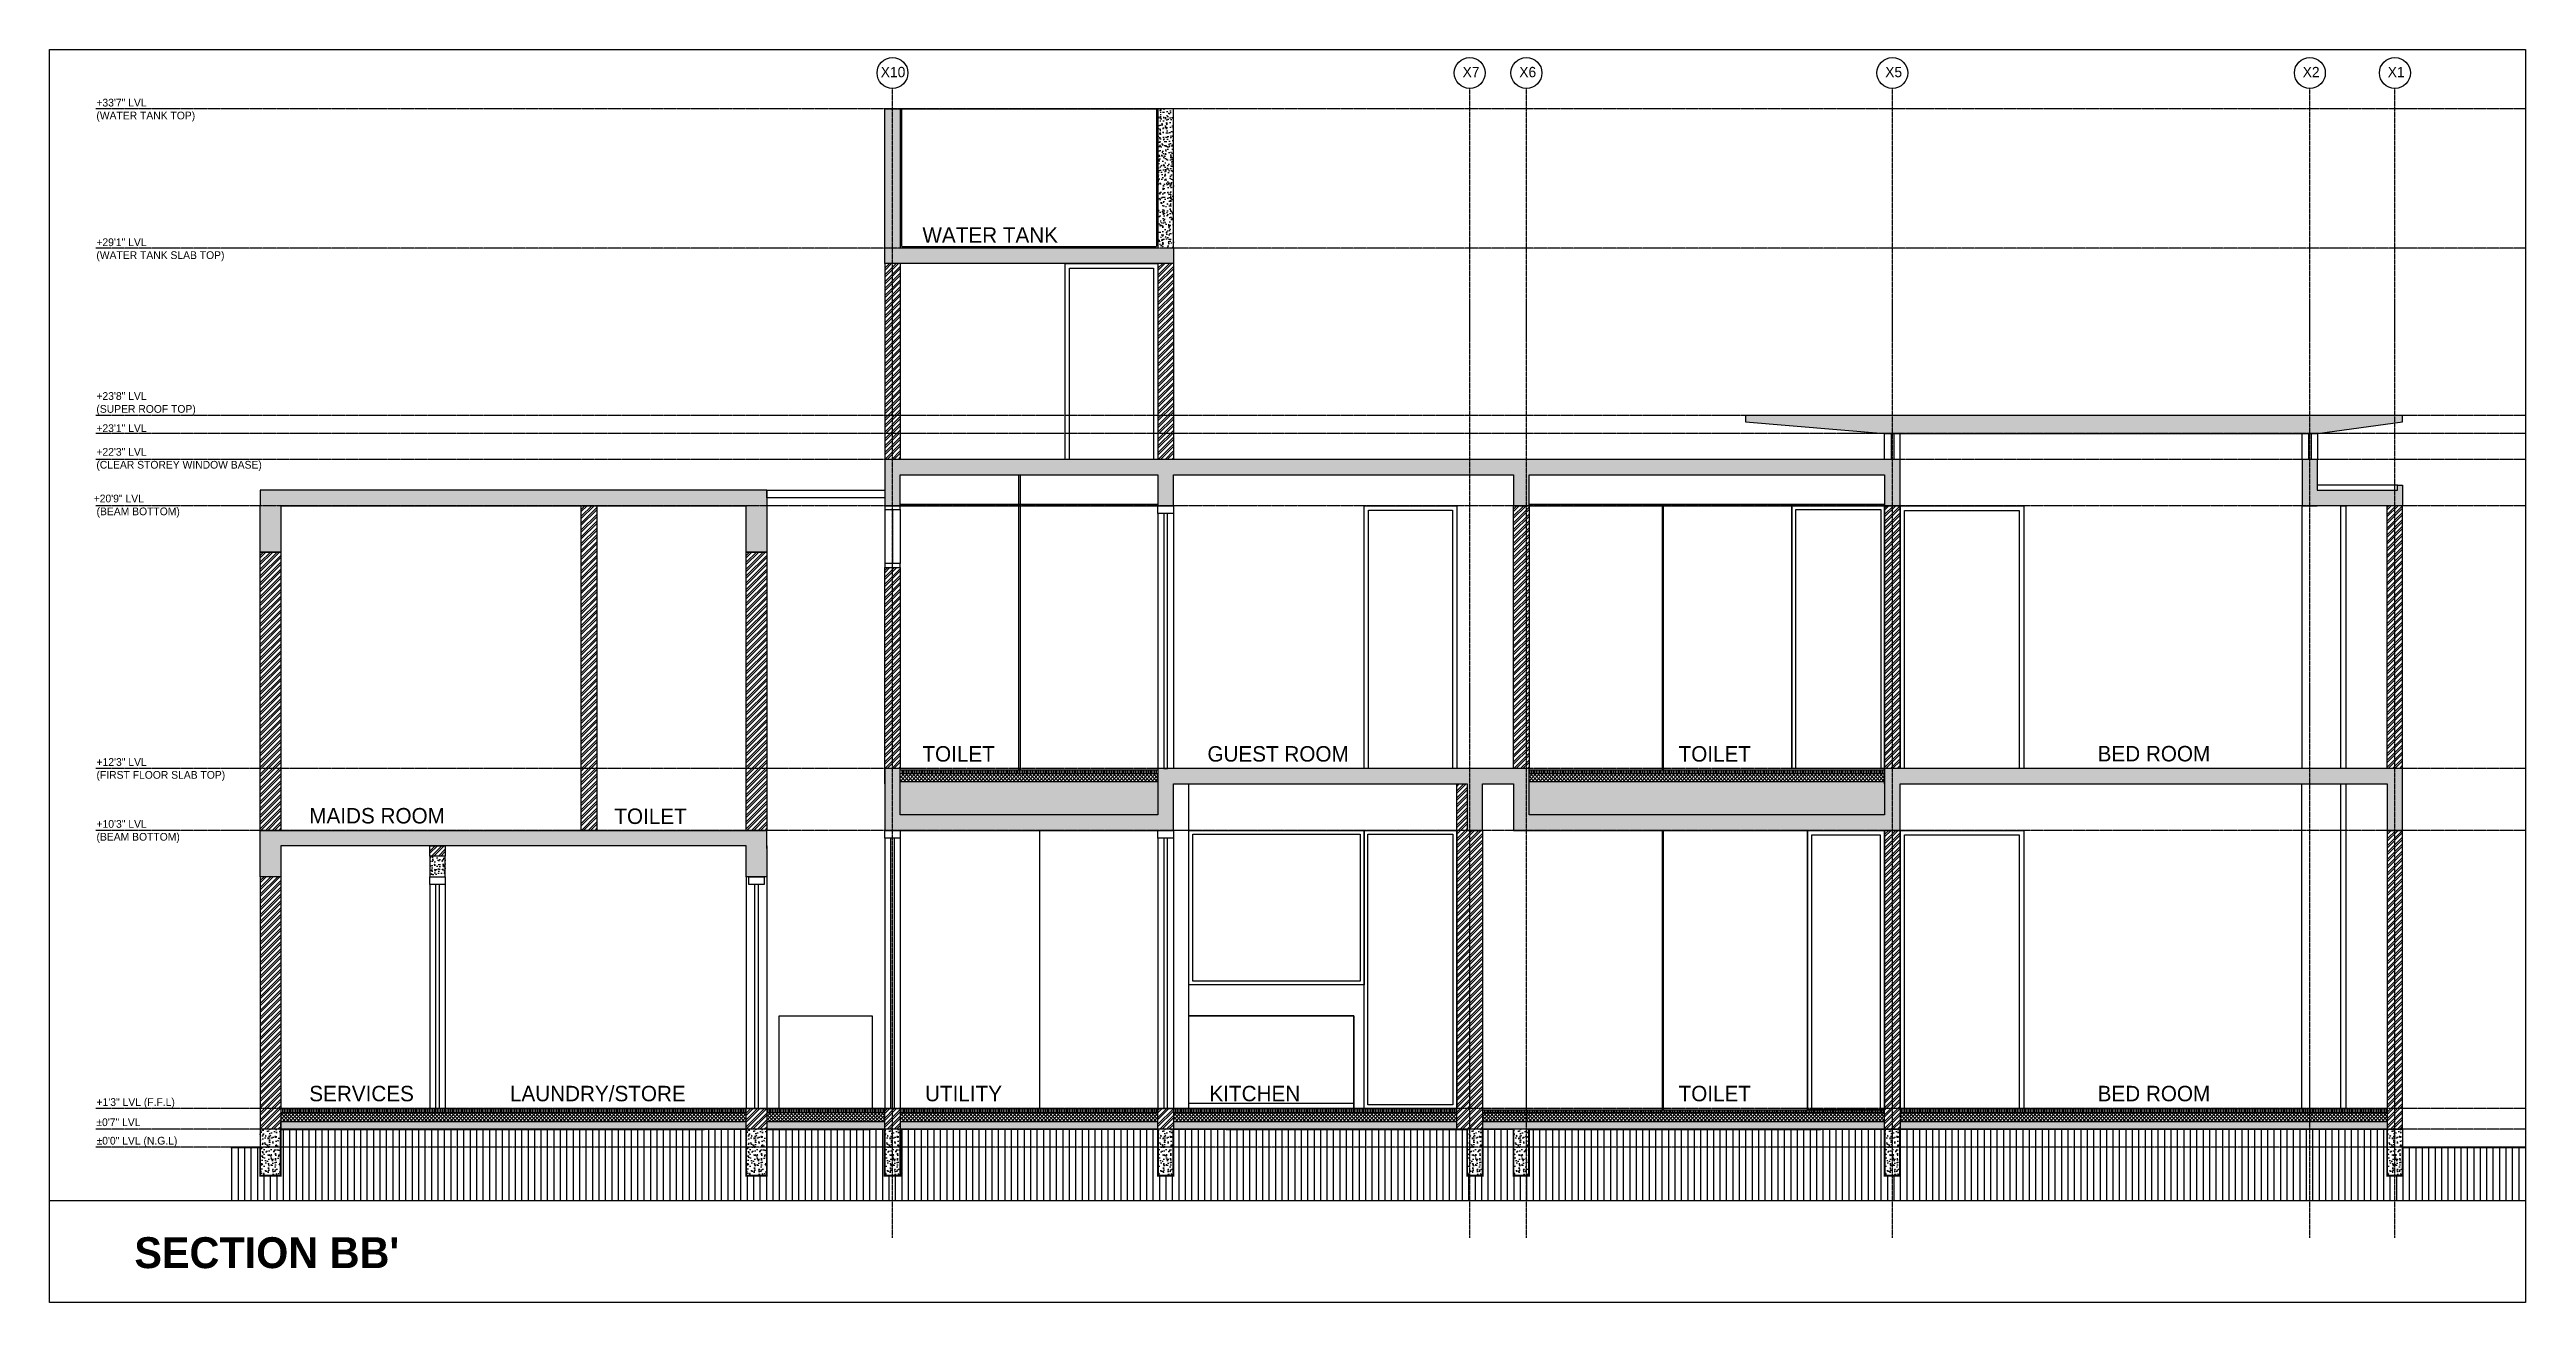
# Model space of a CAD drawing. Header units: inches. Extents: x -8790 to -5834, y -1746 to 1584.
# Drawn here: x -8790 to -7829, y -856 to -369 of the extents above; entities that cross this region are included whole.
import ezdxf

# ---------------------------------------------------------------- set-up
doc = ezdxf.new("R2010")
doc.units = ezdxf.units.IN
doc.header["$MEASUREMENT"] = 0
doc.linetypes.add('CENTERX2', pattern=[4, 2.5, -0.5, 0.5, -0.5])
doc.linetypes.add('HIDDEN2', pattern=[0.1875, 0.125, -0.0625])
for name, color, linetype in [('A-TXT-MISC', 11, 'Continuous'), ('B-MISC', 9, 'Continuous'), ('B-RCC4-FILL', 251, 'Continuous'), ('P-CLINE', 34, 'CENTERX2'), ('P-CLINE-TXT', 3, 'Continuous'), ('P-DIM-EL-SEC', 35, 'Continuous'), ('P-DOORWIN', 5, 'Continuous'), ('P-HATCH', 251, 'Continuous'), ('P-MISC', 252, 'Continuous'), ('P-RCC5-SLAB', 12, 'Continuous'), ('P-SYM-FURN', 33, 'Continuous'), ('P-WALLE-EL2', 3, 'Continuous'), ('P-WALLP-EL1', 142, 'Continuous')]:
    doc.layers.add(name, color=color, linetype=linetype)
doc.layers.add('P-WALLO-EL3', color=7, linetype='Continuous', true_color=0x858585)
doc.styles.get("Standard").update_dxf_attribs({"font": 'GOTHIC.TTF'})
pattern_1 = [(230, (-7131.3966, -173.5566), (-3.586301, 0.3137607), [0.375, -4.125]), (175, (-7131.3966, -173.5566), (0.693757, -3.760961), [0.3, -3.3]), (280.45144, (-7131.6954, -173.5304), (-2.892544, -3.4472), [0.318701, -3.505711]), (226.1842, (-7131.3966, -174.5566), (-5.336207, 0.827596), [0.5625, -6.1875]), (276.63564, (-7131.841, -174.4876), (-4.67331, -4.870593), [0.478052, -5.258569]), (171.18416, (-7131.3966, -174.5566), (-4.67331, -4.870593), [0.45, -4.95]), (201, (-7131.8966, -174.3066), (-2.984535, 2.0130945), [0.375, -4.125]), (146, (-7131.8966, -174.3066), (-1.216577, -3.62575), [0.3, -3.3]), (251.45144, (-7132.1453, -174.1388), (-4.201112, -1.612656), [0.318701, -3.505711]), (217.5, (-7131.3966, -173.5566), (-0.0607993, -1.6644693), [0, -3.26, 0, -3.35, 0, -3.3125]), (187.5, (-7131.3966, -173.5566), (-1.3153477, -1.9720586), [0, -1.91, 0, -3.185, 0, -1.2625]), (147.5, (-7130.2816, -173.5566), (-2.6691122, 0.1127744), [0, -1.25, 0, -3.9, 0, -5.175]), (137.5, (-7129.7816, -173.5566), (-2.915931, -0.500525), [0, -1.625, 0, -2.59, 0, -3.675])]
pattern_2 = [(37.5, (-57.5553, 18.2146), (-0.06299336, 1.92682377), [0, -1.52, 0, -1.7, 0, -1.625]), (7.5, (-57.5553, 18.2146), (1.7697767, 2.8221461), [0, -0.82, 0, -1.37, 0, -0.525]), (327.5, (-58.7853, 18.2146), (3.11414186, 0.00565905), [0, -0.5, 0, -1.8, 0, -2.35]), (317.5, (-58.7853, 18.2146), (3.0061266, 0.8776756), [0, -0.25, 0, -1.18, 0, -1.35])]
pattern_3 = [(270, (-10682.8716, -999.78095), (0.625, -8e-17), [])]
pattern_4 = [(225, (-7131.3966, -392.075), (1.3258252, -1.3258252), []), (225, (-7132.2804, -392.075), (1.3258252, -1.3258252), [])]
pattern_5 = [(225, (-10682.8716, -999.781), (1.3258252, -1.3258252), []), (225, (-10683.7555, -999.781), (1.3258252, -1.3258252), [])]
pattern_6 = [(90, (-7131.3966, -392.075), (-2.5, 0), [])]
pattern_7 = [(230, (-7131.3966, -392.075), (-3.586301, 0.3137607), [0.375, -4.125]), (175, (-7131.3966, -392.075), (0.693757, -3.760961), [0.3, -3.3]), (280.45144, (-7131.6954, -392.0488), (-2.892544, -3.4472), [0.318701, -3.5057106]), (226.1842, (-7131.3966, -393.075), (-5.336207, 0.827596), [0.5625, -6.1875]), (276.63564, (-7131.841, -393.006), (-4.67331, -4.870593), [0.478052, -5.258569]), (171.18416, (-7131.3966, -393.075), (-4.67331, -4.870593), [0.45, -4.95]), (201, (-7131.8966, -392.825), (-2.984535, 2.0130945), [0.375, -4.125]), (146, (-7131.8966, -392.825), (-1.216577, -3.62575), [0.3, -3.3]), (251.45144, (-7132.1453, -392.6572), (-4.201112, -1.612656), [0.318701, -3.5057106]), (217.5, (-7131.3966, -392.0749), (-0.0607993, -1.6644693), [0, -3.26, 0, -3.35, 0, -3.3125]), (187.5, (-7131.3966, -392.075), (-1.3153477, -1.9720586), [0, -1.91, 0, -3.185, 0, -1.2625]), (147.5, (-7130.2816, -392.075), (-2.6691122, 0.1127744), [0, -1.25, 0, -3.9, 0, -5.175]), (137.5, (-7129.7816, -392.075), (-2.915931, -0.500525), [0, -1.625, 0, -2.59, 0, -3.675])]
pattern_8 = [(225, (-7131.3966, -392.0749), (0.7071068, -0.7071068), []), (315, (-7131.3966, -392.0749), (0.7071068, 0.7071068), [])]

msp = doc.modelspace()

# ---------------------------------------------------------------- texts
at = {"layer": 'A-TXT-MISC', "color": 2}
msp.add_text('  ±0\'7" LVL ', height=3, rotation=360, dxfattribs=at).set_placement((-8773.74, -787.17))
at = {"layer": 'A-TXT-MISC', "color": 2, "attachment_point": 1}
for s, width, heights, insert, char_height in [('+33\'7" LVL^J(WATER TANK TOP)', 236.9039, [0], (-8771.51, -388.41), 3), ('WATER TANK', 236.9039, [0], (-8450.97, -438.28), 6), ('+29\'1" LVL^J(WATER TANK SLAB TOP)', 236.9039, [0], (-8771.51, -442.6), 3), ('+23\'8" LVL^J(SUPER ROOF TOP)', 236.9039, [0], (-8771.51, -502.29), 3), ('+23\'1" LVL', 236.9039, [0], (-8771.51, -514.76), 3), ('+22\'3" LVL^J(CLEAR STOREY WINDOW BASE)', 236.9039, [0], (-8771.51, -523.97), 3), ('+20\'9" LVL^J (BEAM BOTTOM)', 37.6289, [0], (-8772.56, -542.07), 3), ('TOILET', 236.9039, [0], (-8450.97, -639.69), 6), ('GUEST ROOM', 236.9039, [0], (-8340.38, -639.69), 6), ('TOILET', 236.9039, [0], (-8157.55, -639.69), 6), ('BED ROOM', 236.9039, [0], (-7994.94, -639.61), 6), ('+12\'3" LVL ^J(FIRST FLOOR SLAB TOP)', 60.0612, [0], (-8771.46, -644.34), 3), ('+10\'3" LVL\\P(BEAM BOTTOM)', 236.9039, [0], (-8771.46, -668.38), 3), ('MAIDS ROOM', 236.9039, [0], (-8688.89, -663.7), 6), ('+1\'3" LVL (F.F.L)', 236.9039, [0], (-8771.46, -776.34), 3), ('SERVICES', 236.9039, [0], (-8688.89, -771.54), 6), ('LAUNDRY/STORE', 236.9039, [0], (-8611.04, -771.54), 6), ('UTILITY', 236.9039, [0], (-8449.96, -771.54), 6), ('KITCHEN', 236.9039, [0], (-8339.59, -771.54), 6), ('TOILET', 236.9039, [0], (-8157.55, -771.54), 6), ('BED ROOM', 236.9039, [0], (-7994.94, -771.54), 6), ('%%P0\'0" LVL (N.G.L)', 236.9039, [0], (-8771.46, -791.34), 3), ("{\\fCentury Gothic|b1|i0|c0|p34;SECTION BB'}", 236.9039, [35.93], (-8756.77, -830.3), 12)]:
    msp.add_mtext_dynamic_manual_height_columns(s, width=width, gutter_width=1, heights=heights, dxfattribs=dict(at, insert=insert, char_height=char_height))
at = {"layer": 'P-CLINE-TXT', "char_height": 4, "attachment_point": 1}
for s, insert in [('X10', (-8467.13, -376.04)), ('X7', (-8241.36, -376.04)), ('X6', (-8219.36, -376.04)), ('X5', (-8077.36, -376.04)), ('X2', (-7915.36, -376.04)), ('X1', (-7882.36, -376.04))]:
    msp.add_mtext_dynamic_manual_height_columns(s, width=16.4867, gutter_width=1, heights=[0], dxfattribs=dict(at, insert=insert))

# ---------------------------------------------------------------- blocks, each defined once
blk = doc.blocks.new('A$C51393633')
at = {"layer": 'A-TXT-MISC', "color": 2, "insert": (0, 0), "char_height": 6, "attachment_point": 1}
blk.add_mtext_dynamic_manual_height_columns('TOILET', width=236.9039, gutter_width=1, heights=[0], dxfattribs=at)

# ---------------------------------------------------------------- hatches: boundary and pattern name
at = {"layer": 'B-MISC'}
h = msp.add_hatch(dxfattribs=at)
h.set_pattern_fill('ANSI37', color=256, scale=8, angle=180)
h.set_pattern_definition([(225, (-7413.3966, -392.0749), (0.7071068, -0.7071068), []), (315, (-7413.3966, -392.0749), (0.7071068, 0.7071068), [])])
h.paths.add_polyline_path([(-8359.59, -650.37), (-8459.59, -650.37), (-8459.59, -653.37), (-8459.59, -653.37), (-8359.59, -653.37), (-8359.59, -654.37)])
h = msp.add_hatch(dxfattribs=at)
h.set_pattern_fill('ANSI37', color=256, scale=8, angle=180)
h.set_pattern_definition(pattern_8)
h.paths.add_polyline_path([(-8077.59, -650.37), (-8215.59, -650.37), (-8215.59, -653.37), (-8077.59, -653.37), (-8077.59, -654.37)])
h = msp.add_hatch(dxfattribs=at)
h.set_pattern_fill('ANSI37', color=256, scale=8, angle=180)
h.set_pattern_definition([(225, (-10682.8716, -999.781), (0.70710678, -0.70710678), []), (315, (-10682.8716, -999.781), (0.70710678, 0.70710678), [])])
h.paths.add_polyline_path([(-8071.59, -785.37), (-7882.59, -785.37), (-7882.59, -781.87), (-8071.59, -781.87)])
h.paths.add_polyline_path([(-8233.59, -785.37), (-8077.59, -785.37), (-8077.59, -781.87), (-8233.59, -781.87)])
h.paths.add_polyline_path([(-8699.96, -785.37), (-8635.36, -785.37), (-8635.36, -781.87), (-8699.96, -781.87)])
h.paths.add_polyline_path([(-8459.59, -781.87), (-8459.59, -785.37), (-8459.59, -785.37), (-8459.59, -781.87)])
h.paths.add_polyline_path([(-8519.36, -785.37), (-8519.36, -781.87), (-8635.36, -781.87), (-8635.36, -785.37)])
h.paths.add_polyline_path([(-8359.59, -785.37), (-8359.59, -781.87), (-8459.59, -781.87), (-8459.59, -785.37)])
h.paths.add_polyline_path([(-8353.59, -781.87), (-8353.59, -785.37), (-8243.59, -785.37), (-8243.59, -781.87)])
h = msp.add_hatch(dxfattribs=at)
h.set_pattern_fill('ANSI37', color=256, scale=8, angle=180)
h.set_pattern_definition(pattern_8)
h.paths.add_polyline_path([(-8511.36, -781.87), (-8511.36, -785.37), (-8465.59, -785.37), (-8465.59, -781.87)])
at = {"layer": 'B-RCC4-FILL'}
h = msp.add_hatch(dxfattribs=at)
h.set_pattern_fill('AR-CONC', color=256, scale=0.5, angle=180)
h.set_pattern_definition(pattern_1)
h.paths.add_polyline_path([(-8353.59, -446.37), (-8459.59, -446.37), (-8459.59, -392.37), (-8465.59, -392.37), (-8465.59, -452.37), (-8353.59, -452.37)])
h = msp.add_hatch(dxfattribs=at)
h.set_pattern_fill('AR-CONC', color=256, scale=0.5, angle=180)
h.set_pattern_definition(pattern_1)
h.paths.add_polyline_path([(-8353.59, -392.37), (-8359.59, -392.37), (-8359.59, -446.37), (-8353.59, -446.37)])
h = msp.add_hatch(dxfattribs=at)
h.set_pattern_fill('AR-CONC', color=256, scale=0.5, angle=180)
h.set_pattern_definition([(230, (-7131.447, -387.075), (-3.586301, 0.313761), [0.375, -4.125]), (175, (-7131.447, -387.075), (0.693757, -3.76096), [0.3, -3.3]), (280.45144, (-7131.746, -387.0488), (-2.892544, -3.4472), [0.318701, -3.50571]), (226.1842, (-7131.447, -388.075), (-5.336207, 0.827596), [0.5625, -6.1875]), (276.63564, (-7131.8917, -388.006), (-4.67331, -4.870593), [0.478052, -5.25857]), (171.18416, (-7131.447, -388.075), (-4.67331, -4.870593), [0.45, -4.95]), (201, (-7131.947, -387.825), (-2.984535, 2.0130945), [0.375, -4.125]), (146, (-7131.947, -387.825), (-1.216577, -3.62575), [0.3, -3.3]), (251.45144, (-7132.1957, -387.6572), (-4.201112, -1.612656), [0.318701, -3.50571]), (217.5, (-7131.447, -387.0749), (-0.0607993, -1.6644693), [0, -3.26, 0, -3.35, 0, -3.3125]), (187.5, (-7131.447, -387.075), (-1.3153477, -1.9720586), [0, -1.91, 0, -3.185, 0, -1.2625]), (147.5, (-7130.332, -387.075), (-2.6691122, 0.1127744), [0, -1.25, 0, -3.9, 0, -5.175]), (137.5, (-7129.832, -387.075), (-2.915931, -0.500525), [0, -1.625, 0, -2.59, 0, -3.675])])
h.paths.add_polyline_path([(-7876.59, -538.37), (-7878.59, -538.37), (-7878.59, -540.37), (-7909.59, -540.37), (-7909.59, -546.37), (-7876.59, -546.37)])
h.paths.add_polyline_path([(-7909.59, -528.37), (-7915.59, -528.37), (-7915.59, -546.37), (-7909.59, -546.37)])
h.paths.add_polyline_path([(-7876.59, -513.87), (-7876.59, -511.37), (-7882.64, -511.37), (-8131.59, -511.37), (-8131.59, -513.87), (-8077.59, -518.37), (-7909.59, -518.37)])
h = msp.add_hatch(dxfattribs=at)
h.set_pattern_fill('AR-CONC', color=256, scale=0.5, angle=180)
h.set_pattern_definition(pattern_7)
h.paths.add_polyline_path([(-8459.59, -534.37), (-8359.59, -534.37), (-8359.59, -546.37), (-8353.59, -546.37), (-8353.59, -534.37), (-8221.59, -534.37), (-8221.59, -546.37), (-8215.59, -546.37), (-8215.59, -534.37), (-8077.64, -534.37), (-8077.64, -546.37), (-8071.64, -546.37), (-8071.64, -528.37), (-8465.59, -528.37), (-8465.59, -546.37), (-8459.59, -546.37)])
h = msp.add_hatch(dxfattribs=at)
h.set_pattern_fill('AR-CONC', color=256, scale=0.5, angle=180)
h.set_pattern_definition(pattern_7)
h.paths.add_polyline_path([(-8699.96, -546.37), (-8708.01, -546.37), (-8708.01, -564.37), (-8699.96, -564.37)])
h.paths.add_polyline_path([(-8511.36, -540.37), (-8708.01, -540.37), (-8708.01, -546.37), (-8699.96, -546.37), (-8519.36, -546.37), (-8511.36, -546.37)])
h.paths.add_polyline_path([(-8511.36, -546.37), (-8519.36, -546.37), (-8519.36, -564.37), (-8511.36, -564.37)])
h = msp.add_hatch(dxfattribs=at)
h.set_pattern_fill('AR-CONC', color=256, scale=0.5, angle=180)
h.set_pattern_definition(pattern_7)
h.paths.add_polyline_path([(-8353.59, -654.37), (-8239.59, -654.37), (-8239.59, -672.37), (-8233.59, -672.37), (-8233.59, -654.37), (-8221.59, -654.37), (-8221.59, -672.37), (-8071.59, -672.37), (-8071.59, -654.37), (-7882.59, -654.37), (-7882.59, -672.37), (-7876.59, -672.37), (-7876.59, -648.37), (-8077.59, -648.37), (-8077.59, -666.37), (-8215.59, -666.37), (-8215.59, -648.37), (-8359.59, -648.37), (-8359.59, -666.37), (-8459.59, -666.37), (-8459.59, -648.37), (-8465.59, -648.37), (-8465.59, -672.37), (-8353.59, -672.37)])
h = msp.add_hatch(dxfattribs=at)
h.set_pattern_fill('AR-CONC', color=256, scale=0.5, angle=180)
h.set_pattern_definition(pattern_7)
edge = h.paths.add_edge_path()
edge.add_line((-8511.36, -678.37), (-8511.36, -690.37))
edge.add_line((-8511.36, -690.37), (-8519.36, -690.37))
edge.add_line((-8519.36, -690.37), (-8519.36, -678.37))
edge.add_line((-8519.36, -678.37), (-8699.96, -678.37))
edge.add_line((-8699.96, -678.37), (-8699.96, -690.37))
edge.add_line((-8699.96, -690.37), (-8707.96, -690.37))
edge.add_line((-8707.96, -690.37), (-8707.96, -678.37))
edge.add_line((-8707.96, -678.37), (-8707.96, -672.37))
edge.add_line((-8707.96, -672.37), (-8511.36, -672.37))
h = msp.add_hatch(dxfattribs=at)
h.set_pattern_fill('AR-CONC', color=256, scale=0.5, angle=180)
h.set_pattern_definition([(230, (-7891.9127, -420.075), (-3.586301, 0.313761), [0.375, -4.125]), (175, (-7891.9127, -420.075), (0.693757, -3.76096), [0.3, -3.3]), (280.45144, (-7892.2116, -420.0488), (-2.892544, -3.4472), [0.318701, -3.50571]), (226.1842, (-7891.9127, -421.075), (-5.336207, 0.827596), [0.5625, -6.1875]), (276.6356, (-7892.3574, -421.006), (-4.67331, -4.870593), [0.47805, -5.25857]), (171.1842, (-7891.9127, -421.075), (-4.67331, -4.870593), [0.45, -4.95]), (201, (-7892.4127, -420.825), (-2.984535, 2.013094), [0.375, -4.125]), (146, (-7892.4127, -420.825), (-1.216577, -3.62575), [0.3, -3.3]), (251.45144, (-7892.6614, -420.6572), (-4.201112, -1.612656), [0.318701, -3.50571]), (217.5, (-7891.9127, -420.0749), (-0.0607993, -1.6644693), [0, -3.26, 0, -3.35, 0, -3.3125]), (187.5, (-7891.9127, -420.075), (-1.3153477, -1.9720586), [0, -1.91, 0, -3.185, 0, -1.2625]), (147.5, (-7890.7977, -420.075), (-2.6691122, 0.1127744), [0, -1.25, 0, -3.9, 0, -5.175]), (137.5, (-7890.2977, -420.075), (-2.915931, -0.500525), [0, -1.625, 0, -2.59, 0, -3.675])])
h.paths.add_polyline_path([(-8642.11, -690.37), (-8636.11, -690.37), (-8636.11, -682.37), (-8642.11, -682.37)])
h = msp.add_hatch(dxfattribs=at)
h.set_pattern_fill('AR-CONC', color=256, scale=0.5, angle=180)
h.set_pattern_definition(pattern_7)
h.paths.add_polyline_path([(-8519.36, -788.37), (-8519.36, -785.37), (-8699.96, -785.37), (-8699.96, -788.37)])
h.paths.add_polyline_path([(-8465.59, -788.37), (-8465.59, -785.37), (-8511.36, -785.37), (-8511.36, -788.37)])
h.paths.add_polyline_path([(-8359.59, -788.37), (-8359.59, -785.37), (-8459.59, -785.37), (-8459.59, -788.37)])
h.paths.add_polyline_path([(-8243.59, -788.37), (-8243.59, -785.37), (-8353.59, -785.37), (-8353.59, -788.37)])
h.paths.add_polyline_path([(-8077.59, -788.37), (-8077.59, -785.37), (-8233.59, -785.37), (-8233.59, -788.37)])
h.paths.add_polyline_path([(-8071.59, -785.37), (-8071.59, -788.37), (-7882.59, -788.37), (-7882.59, -785.37)])
h = msp.add_hatch(dxfattribs=at)
h.set_pattern_fill('AR-CONC', color=256, scale=0.5, angle=180)
h.set_pattern_definition(pattern_7)
h.paths.add_polyline_path([(-8707.96, -806.37), (-8699.96, -806.37), (-8699.96, -788.37), (-8707.96, -788.37)])
h = msp.add_hatch(dxfattribs=at)
h.set_pattern_fill('AR-CONC', color=256, scale=0.5, angle=180)
h.set_pattern_definition([(230, (-6942.8002, -392.075), (-3.586301, 0.3137607), [0.375, -4.125]), (175, (-6942.8002, -392.075), (0.693757, -3.760961), [0.3, -3.3]), (280.45144, (-6943.099, -392.0488), (-2.892544, -3.4472), [0.318701, -3.5057106]), (226.1842, (-6942.8002, -393.075), (-5.336207, 0.827596), [0.5625, -6.1875]), (276.63564, (-6943.245, -393.006), (-4.67331, -4.870593), [0.478052, -5.258569]), (171.18416, (-6942.8, -393.075), (-4.67331, -4.870593), [0.45, -4.95]), (201, (-6943.3002, -392.825), (-2.984535, 2.0130945), [0.375, -4.125]), (146, (-6943.3002, -392.825), (-1.216577, -3.62575), [0.3, -3.3]), (251.45144, (-6943.549, -392.6572), (-4.201112, -1.612656), [0.318701, -3.5057106]), (217.5, (-6942.8002, -392.0749), (-0.0607993, -1.6644693), [0, -3.26, 0, -3.35, 0, -3.3125]), (187.5, (-6942.8002, -392.075), (-1.3153477, -1.9720586), [0, -1.91, 0, -3.185, 0, -1.2625]), (147.5, (-6941.6852, -392.075), (-2.6691122, 0.1127744), [0, -1.25, 0, -3.9, 0, -5.175]), (137.5, (-6941.1852, -392.075), (-2.915931, -0.500525), [0, -1.625, 0, -2.59, 0, -3.675])])
h.paths.add_polyline_path([(-8519.36, -806.37), (-8511.36, -806.37), (-8511.36, -788.37), (-8519.36, -788.37)])
h = msp.add_hatch(dxfattribs=at)
h.set_pattern_fill('AR-CONC', color=256, scale=0.5, angle=180)
h.set_pattern_definition([(230, (-6890.034, -392.075), (-3.586301, 0.3137607), [0.375, -4.125]), (175, (-6890.034, -392.075), (0.693757, -3.760961), [0.3, -3.3]), (280.45144, (-6890.333, -392.0488), (-2.892544, -3.4472), [0.318701, -3.5057106]), (226.1842, (-6890.034, -393.075), (-5.336207, 0.827596), [0.5625, -6.1875]), (276.63564, (-6890.479, -393.006), (-4.67331, -4.870593), [0.478052, -5.258569]), (171.18416, (-6890.034, -393.075), (-4.67331, -4.870593), [0.45, -4.95]), (201, (-6890.534, -392.825), (-2.984535, 2.0130945), [0.375, -4.125]), (146, (-6890.534, -392.825), (-1.216577, -3.62575), [0.3, -3.3]), (251.45144, (-6890.7828, -392.6572), (-4.201112, -1.612656), [0.318701, -3.5057106]), (217.5, (-6890.0341, -392.0749), (-0.0607993, -1.6644693), [0, -3.26, 0, -3.35, 0, -3.3125]), (187.5, (-6890.034, -392.075), (-1.3153477, -1.9720586), [0, -1.91, 0, -3.185, 0, -1.2625]), (147.5, (-6888.919, -392.075), (-2.6691122, 0.1127744), [0, -1.25, 0, -3.9, 0, -5.175]), (137.5, (-6888.419, -392.075), (-2.915931, -0.500525), [0, -1.625, 0, -2.59, 0, -3.675])])
h.paths.add_polyline_path([(-8459.59, -806.37), (-8459.59, -788.37), (-8465.59, -788.37), (-8465.59, -806.37)])
h = msp.add_hatch(dxfattribs=at)
h.set_pattern_fill('AR-CONC', color=256, scale=0.5, angle=180)
h.set_pattern_definition([(230, (-6784.034, -392.075), (-3.586301, 0.3137607), [0.375, -4.125]), (175, (-6784.034, -392.075), (0.693757, -3.760961), [0.3, -3.3]), (280.45144, (-6784.333, -392.0488), (-2.892544, -3.4472), [0.318701, -3.5057106]), (226.1842, (-6784.034, -393.075), (-5.336207, 0.827596), [0.5625, -6.1875]), (276.63564, (-6784.479, -393.006), (-4.67331, -4.870593), [0.478052, -5.258569]), (171.18416, (-6784.034, -393.075), (-4.67331, -4.870593), [0.45, -4.95]), (201, (-6784.534, -392.825), (-2.984535, 2.0130945), [0.375, -4.125]), (146, (-6784.534, -392.825), (-1.216577, -3.62575), [0.3, -3.3]), (251.45144, (-6784.7828, -392.6572), (-4.201112, -1.612656), [0.318701, -3.5057106]), (217.5, (-6784.0341, -392.0749), (-0.0607993, -1.6644693), [0, -3.26, 0, -3.35, 0, -3.3125]), (187.5, (-6784.034, -392.075), (-1.3153477, -1.9720586), [0, -1.91, 0, -3.185, 0, -1.2625]), (147.5, (-6782.919, -392.075), (-2.6691122, 0.1127744), [0, -1.25, 0, -3.9, 0, -5.175]), (137.5, (-6782.419, -392.075), (-2.915931, -0.500525), [0, -1.625, 0, -2.59, 0, -3.675])])
h.paths.add_polyline_path([(-8353.59, -806.37), (-8353.59, -788.37), (-8359.59, -788.37), (-8359.59, -806.37)])
h = msp.add_hatch(dxfattribs=at)
h.set_pattern_fill('AR-CONC', color=256, scale=0.5, angle=180)
h.set_pattern_definition([(230, (-6664.0337, -392.075), (-3.586301, 0.3137607), [0.375, -4.125]), (175, (-6664.0337, -392.075), (0.693757, -3.760961), [0.3, -3.3]), (280.45144, (-6664.3326, -392.0488), (-2.892544, -3.4472), [0.318701, -3.5057106]), (226.1842, (-6664.0337, -393.075), (-5.336207, 0.827596), [0.5625, -6.1875]), (276.63564, (-6664.4784, -393.006), (-4.67331, -4.870593), [0.478052, -5.258569]), (171.18416, (-6664.034, -393.075), (-4.67331, -4.870593), [0.45, -4.95]), (201, (-6664.5337, -392.825), (-2.984535, 2.0130945), [0.375, -4.125]), (146, (-6664.5337, -392.825), (-1.216577, -3.62575), [0.3, -3.3]), (251.45144, (-6664.7825, -392.6572), (-4.201112, -1.612656), [0.318701, -3.5057106]), (217.5, (-6664.0337, -392.0749), (-0.0607993, -1.6644693), [0, -3.26, 0, -3.35, 0, -3.3125]), (187.5, (-6664.0337, -392.075), (-1.3153477, -1.9720586), [0, -1.91, 0, -3.185, 0, -1.2625]), (147.5, (-6662.9187, -392.075), (-2.6691122, 0.1127744), [0, -1.25, 0, -3.9, 0, -5.175]), (137.5, (-6662.4187, -392.075), (-2.915931, -0.500525), [0, -1.625, 0, -2.59, 0, -3.675])])
h.paths.add_polyline_path([(-8233.59, -806.37), (-8233.59, -788.37), (-8239.59, -788.37), (-8239.59, -806.37)])
h = msp.add_hatch(dxfattribs=at)
h.set_pattern_fill('AR-CONC', color=256, scale=0.5, angle=180)
h.set_pattern_definition([(230, (-6646.0475, -392.075), (-3.586301, 0.3137607), [0.375, -4.125]), (175, (-6646.0475, -392.075), (0.693757, -3.760961), [0.3, -3.3]), (280.45144, (-6646.3464, -392.0488), (-2.892544, -3.4472), [0.318701, -3.5057106]), (226.1842, (-6646.0475, -393.075), (-5.336207, 0.827596), [0.5625, -6.1875]), (276.63564, (-6646.492, -393.006), (-4.67331, -4.870593), [0.478052, -5.258569]), (171.18416, (-6646.0475, -393.075), (-4.67331, -4.870593), [0.45, -4.95]), (201, (-6646.5475, -392.825), (-2.984535, 2.0130945), [0.375, -4.125]), (146, (-6646.5475, -392.825), (-1.216577, -3.62575), [0.3, -3.3]), (251.45144, (-6646.7962, -392.6572), (-4.201112, -1.612656), [0.318701, -3.5057106]), (217.5, (-6646.0475, -392.0749), (-0.0607993, -1.6644693), [0, -3.26, 0, -3.35, 0, -3.3125]), (187.5, (-6646.0475, -392.075), (-1.3153477, -1.9720586), [0, -1.91, 0, -3.185, 0, -1.2625]), (147.5, (-6644.9325, -392.075), (-2.6691122, 0.1127744), [0, -1.25, 0, -3.9, 0, -5.175]), (137.5, (-6644.4325, -392.075), (-2.915931, -0.500525), [0, -1.625, 0, -2.59, 0, -3.675])])
h.paths.add_polyline_path([(-8215.61, -806.37), (-8215.61, -788.37), (-8221.61, -788.37), (-8221.61, -806.37)])
h = msp.add_hatch(dxfattribs=at)
h.set_pattern_fill('AR-CONC', color=256, scale=0.5, angle=180)
h.set_pattern_definition([(230, (-6502.0337, -392.075), (-3.586301, 0.3137607), [0.375, -4.125]), (175, (-6502.0337, -392.075), (0.693757, -3.760961), [0.3, -3.3]), (280.45144, (-6502.3326, -392.0488), (-2.892544, -3.4472), [0.318701, -3.5057106]), (226.1842, (-6502.0337, -393.075), (-5.336207, 0.827596), [0.5625, -6.1875]), (276.63564, (-6502.4784, -393.006), (-4.67331, -4.870593), [0.478052, -5.258569]), (171.18416, (-6502.034, -393.075), (-4.67331, -4.870593), [0.45, -4.95]), (201, (-6502.5337, -392.825), (-2.984535, 2.0130945), [0.375, -4.125]), (146, (-6502.5337, -392.825), (-1.216577, -3.62575), [0.3, -3.3]), (251.45144, (-6502.7825, -392.6572), (-4.201112, -1.612656), [0.318701, -3.5057106]), (217.5, (-6502.0337, -392.0749), (-0.0607993, -1.6644693), [0, -3.26, 0, -3.35, 0, -3.3125]), (187.5, (-6502.0337, -392.075), (-1.3153477, -1.9720586), [0, -1.91, 0, -3.185, 0, -1.2625]), (147.5, (-6500.9187, -392.075), (-2.6691122, 0.1127744), [0, -1.25, 0, -3.9, 0, -5.175]), (137.5, (-6500.4187, -392.075), (-2.915931, -0.500525), [0, -1.625, 0, -2.59, 0, -3.675])])
h.paths.add_polyline_path([(-8071.59, -806.37), (-8071.59, -788.37), (-8077.59, -788.37), (-8077.59, -806.37)])
h = msp.add_hatch(dxfattribs=at)
h.set_pattern_fill('AR-CONC', color=256, scale=0.5, angle=180)
h.set_pattern_definition([(230, (-6307.0337, -392.075), (-3.586301, 0.3137607), [0.375, -4.125]), (175, (-6307.0337, -392.075), (0.693757, -3.760961), [0.3, -3.3]), (280.45144, (-6307.3326, -392.0488), (-2.892544, -3.4472), [0.318701, -3.5057106]), (226.1842, (-6307.0337, -393.075), (-5.336207, 0.827596), [0.5625, -6.1875]), (276.63564, (-6307.4784, -393.006), (-4.67331, -4.870593), [0.478052, -5.258569]), (171.18416, (-6307.034, -393.075), (-4.67331, -4.870593), [0.45, -4.95]), (201, (-6307.5337, -392.825), (-2.984535, 2.0130945), [0.375, -4.125]), (146, (-6307.5337, -392.825), (-1.216577, -3.62575), [0.3, -3.3]), (251.45144, (-6307.7825, -392.6572), (-4.201112, -1.612656), [0.318701, -3.5057106]), (217.5, (-6307.0337, -392.0749), (-0.0607993, -1.6644693), [0, -3.26, 0, -3.35, 0, -3.3125]), (187.5, (-6307.0337, -392.075), (-1.3153477, -1.9720586), [0, -1.91, 0, -3.185, 0, -1.2625]), (147.5, (-6305.9187, -392.075), (-2.6691122, 0.1127744), [0, -1.25, 0, -3.9, 0, -5.175]), (137.5, (-6305.4187, -392.075), (-2.915931, -0.500525), [0, -1.625, 0, -2.59, 0, -3.675])])
h.paths.add_polyline_path([(-7876.59, -806.37), (-7876.59, -788.37), (-7882.59, -788.37), (-7882.59, -806.37)])
at = {"layer": 'P-HATCH'}
h = msp.add_hatch(dxfattribs=at)
h.set_pattern_fill('ANSI32', color=256, scale=5, angle=180)
h.set_pattern_definition([(225, (-7131.3966, -173.5566), (1.3258252, -1.3258252), []), (225, (-7132.2804, -173.5566), (1.3258252, -1.3258252), [])])
h.paths.add_polyline_path([(-8459.59, -452.37), (-8465.59, -452.37), (-8465.59, -512.37), (-8459.59, -512.37)])
h.paths.add_polyline_path([(-8459.59, -520.37), (-8465.59, -520.37), (-8465.59, -528.37), (-8459.59, -528.37)])
h.paths.add_polyline_path([(-8459.59, -512.37), (-8465.59, -512.37), (-8465.59, -520.37), (-8459.59, -520.37)])
h.paths.add_polyline_path([(-8353.59, -520.37), (-8359.59, -520.37), (-8359.59, -528.37), (-8353.59, -528.37)])
h.paths.add_polyline_path([(-8353.59, -512.37), (-8359.59, -512.37), (-8359.59, -520.37), (-8353.59, -520.37)])
h.paths.add_polyline_path([(-8353.59, -452.37), (-8359.59, -452.37), (-8359.59, -512.37), (-8353.59, -512.37)])
h = msp.add_hatch(dxfattribs=at)
h.set_pattern_fill('ANSI32', color=256, scale=5, angle=180)
h.set_pattern_definition([(225, (-11188.6377, -886.781), (1.3258252, -1.3258252), []), (225, (-11189.5216, -886.781), (1.3258252, -1.3258252), [])])
h.paths.add_polyline_path([(-8583.36, -672.37), (-8577.36, -672.37), (-8577.36, -546.37), (-8583.36, -546.37)])
h = msp.add_hatch(dxfattribs=at)
h.set_pattern_fill('ANSI32', color=256, scale=5, angle=180)
h.set_pattern_definition([(225, (-10826.8374, -862.781), (1.3258252, -1.3258252), []), (225, (-10827.7213, -862.781), (1.3258252, -1.3258252), [])])
h.paths.add_polyline_path([(-8221.59, -648.37), (-8215.59, -648.37), (-8215.59, -546.37), (-8221.59, -546.37)])
h = msp.add_hatch(dxfattribs=at)
h.set_pattern_fill('ANSI32', color=256, scale=5, angle=180)
h.set_pattern_definition([(225, (-20200.7807, 2114.3598), (1.32582521, -1.32582521), []), (225, (-20201.6646, 2114.3598), (1.32582521, -1.32582521), [])])
h.paths.add_polyline_path([(-8077.59, -546.37), (-8071.59, -546.37), (-8071.59, -648.37), (-8077.59, -648.37)])
h = msp.add_hatch(dxfattribs=at)
h.set_pattern_fill('ANSI32', color=256, scale=5, angle=180)
h.set_pattern_definition([(225, (-20005.7807, 2114.4562), (1.32582521, -1.32582521), []), (225, (-20006.6646, 2114.4562), (1.32582521, -1.32582521), [])])
h.paths.add_polyline_path([(-7882.59, -546.37), (-7876.59, -546.37), (-7876.59, -648.37), (-7882.59, -648.37)])
h = msp.add_hatch(dxfattribs=at)
h.set_pattern_fill('ANSI32', color=256, scale=5, angle=180)
h.set_pattern_definition([(225, (-11311.239, -886.781), (1.3258252, -1.3258252), []), (225, (-11312.123, -886.781), (1.3258252, -1.3258252), [])])
h.paths.add_polyline_path([(-8707.96, -672.37), (-8699.96, -672.37), (-8699.96, -564.37), (-8707.96, -564.37)])
h = msp.add_hatch(dxfattribs=at)
h.set_pattern_fill('ANSI32', color=256, scale=5, angle=180)
h.set_pattern_definition([(225, (-11122.6377, -886.781), (1.3258252, -1.3258252), []), (225, (-11123.5216, -886.781), (1.3258252, -1.3258252), [])])
h.paths.add_polyline_path([(-8519.36, -672.37), (-8511.36, -672.37), (-8511.36, -564.37), (-8519.36, -564.37)])
h = msp.add_hatch(dxfattribs=at)
h.set_pattern_fill('ANSI32', color=256, scale=5, angle=180)
h.set_pattern_definition([(225, (-11070.8716, -862.781), (1.3258252, -1.3258252), []), (225, (-11071.7554, -862.781), (1.3258252, -1.3258252), [])])
h.paths.add_polyline_path([(-8465.59, -648.37), (-8459.59, -648.37), (-8459.59, -570.37), (-8465.59, -570.37)])
h = msp.add_hatch(dxfattribs=at)
h.set_pattern_fill('AR-SAND', color=256)
h.set_pattern_definition(pattern_2)
h.paths.add_polyline_path([(-8459.59, -653.37), (-8459.59, -666.37), (-8359.59, -666.37), (-8359.59, -653.37)])
at = {"layer": 'P-HATCH', "true_color": 0xb3b3b3}
h = msp.add_hatch(dxfattribs=at)
h.set_pattern_fill('ANSI31', color=253, scale=5, angle=225)
h.set_pattern_definition([(270, (-7131.39655, -392.07493), (0.625, -6e-17), [])])
h.paths.add_polyline_path([(-8077.59, -648.87), (-8215.61, -648.87), (-8215.61, -650.37), (-8077.59, -650.37)])
at = {"layer": 'P-HATCH'}
h = msp.add_hatch(dxfattribs=at)
h.set_pattern_fill('AR-SAND', color=256)
h.set_pattern_definition(pattern_2)
h.paths.add_polyline_path([(-8077.59, -666.37), (-8077.59, -653.37), (-8215.59, -653.37), (-8215.59, -666.37)])
h = msp.add_hatch(dxfattribs=at)
h.set_pattern_fill('ANSI32', color=256, scale=5, angle=180)
h.set_pattern_definition(pattern_5)
h.paths.add_polyline_path([(-8233.59, -788.37), (-8243.59, -788.37), (-8243.59, -654.37), (-8239.59, -654.37), (-8239.59, -672.37), (-8233.59, -672.37)])
h = msp.add_hatch(dxfattribs=at)
h.set_pattern_fill('ANSI32', color=256, scale=5, angle=180)
h.set_pattern_definition(pattern_5)
h.paths.add_polyline_path([(-8077.59, -788.37), (-8071.59, -788.37), (-8071.59, -672.37), (-8077.59, -672.37)])
h = msp.add_hatch(dxfattribs=at)
h.set_pattern_fill('ANSI32', color=256, scale=5, angle=180)
h.set_pattern_definition(pattern_4)
h.paths.add_polyline_path([(-7882.59, -788.37), (-7876.59, -788.37), (-7876.59, -672.37), (-7882.59, -672.37)])
h = msp.add_hatch(dxfattribs=at)
h.set_pattern_fill('ANSI32', color=256, scale=5, angle=180)
h.set_pattern_definition([(225, (-10683.6216, -1017.781), (1.3258252, -1.3258252), []), (225, (-10684.5055, -1017.781), (1.3258252, -1.3258252), [])])
h.paths.add_polyline_path([(-8636.11, -682.37), (-8642.11, -682.37), (-8642.11, -678.37), (-8636.11, -678.37)])
h = msp.add_hatch(dxfattribs=at)
h.set_pattern_fill('ANSI32', color=256, scale=5, angle=180)
h.set_pattern_definition(pattern_5)
h.paths.add_polyline_path([(-8699.96, -788.37), (-8707.96, -788.37), (-8707.96, -690.37), (-8699.96, -690.37)])
at = {"layer": 'P-HATCH', "true_color": 0xb3b3b3}
h = msp.add_hatch(dxfattribs=at)
h.set_pattern_fill('ANSI31', color=253, scale=5, angle=225)
h.set_pattern_definition(pattern_3)
h.paths.add_polyline_path([(-8699.96, -781.87), (-8635.36, -781.87), (-8635.36, -780.37), (-8699.96, -780.37)])
h = msp.add_hatch(dxfattribs=at)
h.set_pattern_fill('ANSI31', color=253, scale=5, angle=225)
h.set_pattern_definition(pattern_3)
h.paths.add_polyline_path([(-8519.36, -781.87), (-8519.36, -780.37), (-8635.36, -780.37), (-8635.36, -781.87)])
at = {"layer": 'P-HATCH'}
h = msp.add_hatch(dxfattribs=at)
h.set_pattern_fill('ANSI32', color=256, scale=5, angle=180)
h.set_pattern_definition(pattern_4)
h.paths.add_polyline_path([(-8511.36, -788.37), (-8511.36, -780.37), (-8519.36, -780.37), (-8519.36, -788.37)])
at = {"layer": 'P-HATCH', "true_color": 0xb3b3b3}
h = msp.add_hatch(dxfattribs=at)
h.set_pattern_fill('ANSI31', color=253, scale=5, angle=225)
h.set_pattern_definition(pattern_3)
h.paths.add_polyline_path([(-8511.36, -780.37), (-8511.36, -781.87), (-8465.59, -781.87), (-8465.59, -780.37)])
at = {"layer": 'P-HATCH'}
h = msp.add_hatch(dxfattribs=at)
h.set_pattern_fill('ANSI32', color=256, scale=5, angle=180)
h.set_pattern_definition(pattern_4)
h.paths.add_polyline_path([(-8465.59, -780.37), (-8459.59, -780.37), (-8459.59, -788.37), (-8465.59, -788.37)])
at = {"layer": 'P-HATCH', "true_color": 0xb3b3b3}
h = msp.add_hatch(dxfattribs=at)
h.set_pattern_fill('ANSI31', color=253, scale=5, angle=225)
h.set_pattern_definition([(270, (-10848.8716, -999.78095), (0.625, -8e-17), [])])
h.paths.add_polyline_path([(-8359.59, -781.87), (-8359.59, -780.37), (-8459.59, -780.37), (-8459.59, -781.87)])
h.paths.add_polyline_path([(-8353.59, -780.37), (-8353.59, -781.87), (-8243.59, -781.87), (-8243.59, -780.37)])
at = {"layer": 'P-HATCH'}
h = msp.add_hatch(dxfattribs=at)
h.set_pattern_fill('ANSI32', color=256, scale=5, angle=180)
h.set_pattern_definition([(225, (-6972.6304, -392.075), (1.3258252, -1.3258252), []), (225, (-6973.5143, -392.075), (1.3258252, -1.3258252), [])])
h.paths.add_polyline_path([(-8353.59, -788.37), (-8353.59, -780.37), (-8359.59, -780.37), (-8359.59, -788.37)])
at = {"layer": 'P-HATCH', "true_color": 0xb3b3b3}
h = msp.add_hatch(dxfattribs=at)
h.set_pattern_fill('ANSI31', color=253, scale=5, angle=225)
h.set_pattern_definition([(270, (-10682.8716, -1000.28095), (0.625, -8e-17), [])])
h.paths.add_polyline_path([(-8233.59, -781.87), (-8077.59, -781.87), (-8077.59, -780.87), (-8233.59, -780.87)])
h = msp.add_hatch(dxfattribs=at)
h.set_pattern_fill('ANSI31', color=253, scale=5, angle=225)
h.set_pattern_definition(pattern_3)
h.paths.add_polyline_path([(-8071.59, -781.87), (-7882.59, -781.87), (-7882.59, -780.37), (-8071.59, -780.37)])
at = {"layer": 'P-MISC', "true_color": 0xb3b3b3}
h = msp.add_hatch(dxfattribs=at)
h.set_pattern_fill('ANSI31', color=253, scale=20, angle=45)
h.set_pattern_definition(pattern_6)
h.paths.add_polyline_path([(-8719.41, -816.04), (-7828.91, -816.04), (-7828.91, -795.37), (-7876.59, -795.37), (-7876.59, -806.37), (-7882.59, -806.37), (-7882.59, -795.37), (-8071.59, -795.37), (-8071.59, -806.37), (-8077.59, -806.37), (-8077.59, -795.37), (-8215.61, -795.37), (-8215.61, -806.37), (-8221.61, -806.37), (-8221.61, -795.37), (-8233.59, -795.37), (-8233.59, -806.37), (-8239.59, -806.37), (-8239.59, -795.37), (-8353.59, -795.37), (-8353.59, -806.37), (-8359.59, -806.37), (-8359.59, -795.37), (-8459.59, -795.37), (-8459.59, -806.37), (-8465.59, -806.37), (-8465.59, -795.37), (-8511.36, -795.37), (-8511.36, -806.37), (-8519.36, -806.37), (-8519.36, -795.37), (-8699.96, -795.37), (-8699.96, -806.37), (-8707.96, -806.37), (-8707.96, -795.4), (-8719.39, -795.4)])
h = msp.add_hatch(dxfattribs=at)
h.set_pattern_fill('ANSI31', color=253, scale=20, angle=45)
h.set_pattern_definition(pattern_6)
h.paths.add_polyline_path([(-8699.96, -788.41), (-8699.96, -795.37), (-8519.36, -795.37), (-8519.36, -788.4)])
h.paths.add_polyline_path([(-8511.36, -788.4), (-8511.36, -795.37), (-8465.59, -795.37), (-8465.59, -788.37)])
h.paths.add_polyline_path([(-8459.59, -788.37), (-8459.59, -795.37), (-8359.59, -795.37), (-8359.59, -788.4)])
h.paths.add_polyline_path([(-8353.59, -788.4), (-8353.59, -795.37), (-8239.59, -795.37), (-8239.59, -788.39)])
h.paths.add_polyline_path([(-8233.59, -795.37), (-8221.61, -795.37), (-8221.61, -788.39), (-8233.59, -788.39)])
h.paths.add_polyline_path([(-8215.61, -788.39), (-8215.61, -795.37), (-8077.59, -795.37), (-8077.59, -788.38)])
h.paths.add_polyline_path([(-8071.59, -788.38), (-8071.59, -795.37), (-7882.59, -795.37), (-7882.59, -788.37)])

# ---------------------------------------------------------------- linework, layer by layer
at = {"layer": 'A-TXT-MISC'}
msp.add_lwpolyline([(-8789.69, -369.3), (-7828.91, -369.3), (-7828.91, -855.63), (-8789.69, -855.63)], close=True, dxfattribs=at)
at = {"layer": 'B-MISC', "color": 84, "true_color": 0x269900, "const_width": 0.75}
msp.add_lwpolyline([(-7828.91, -795.37), (-7876.59, -795.37), (-7876.59, -806.37), (-7882.59, -806.37), (-7882.59, -788.37), (-8071.59, -788.37), (-8071.59, -806.37), (-8077.59, -806.37), (-8077.59, -788.37), (-8215.61, -788.39), (-8215.61, -806.37), (-8221.61, -806.37), (-8221.61, -788.37), (-8233.59, -788.37), (-8233.59, -806.37), (-8239.59, -806.37), (-8239.59, -788.39), (-8353.59, -788.37), (-8353.59, -806.37), (-8359.59, -806.37), (-8359.59, -788.37), (-8459.59, -788.37), (-8459.59, -806.37), (-8465.59, -806.37), (-8465.59, -788.37), (-8511.36, -788.4), (-8511.36, -806.37), (-8519.36, -806.37), (-8519.36, -788.37), (-8699.96, -788.41), (-8699.96, -806.37), (-8707.96, -806.37), (-8707.96, -795.4), (-8719.39, -795.4)], dxfattribs=at)
at = {"layer": 'P-CLINE', "ltscale": 0.1}
for p, q in [((-8462.59, -830.58), (-8462.59, -384.4)), ((-8238.59, -830.58), (-8238.59, -384.4)), ((-8216.59, -830.58), (-8216.59, -384.4)), ((-8074.59, -830.58), (-8074.59, -384.4)), ((-7912.59, -830.58), (-7912.59, -384.4)), ((-7879.59, -830.58), (-7879.59, -384.4))]:
    msp.add_line(p, q, dxfattribs=at)
at = {"layer": 'P-CLINE-TXT'}
for centre in [(-8462.59, -378.4), (-8238.59, -378.4), (-8216.59, -378.4), (-8074.59, -378.4), (-7912.59, -378.4), (-7879.59, -378.4)]:
    msp.add_circle(centre, 6, dxfattribs=at)
at = {"layer": 'P-DIM-EL-SEC', "color": 3}
for p, q in [((-8359.59, -549.37), (-8359.59, -648.37)), ((-8353.59, -549.37), (-8353.59, -648.37)), ((-8465.59, -675.37), (-8465.59, -780.37)), ((-8459.59, -675.37), (-8459.59, -780.37)), ((-8359.59, -675.37), (-8359.59, -780.37)), ((-8353.59, -675.37), (-8353.59, -780.37)), ((-8519.36, -690.37), (-8519.36, -780.37)), ((-8511.36, -690.37), (-8511.36, -780.37)), ((-8642.11, -693.37), (-8642.11, -780.37)), ((-8636.11, -693.37), (-8636.11, -780.37))]:
    msp.add_line(p, q, dxfattribs=at)
at = {"layer": 'P-DOORWIN'}
for p, q in [((-8075.09, -518.37), (-8075.09, -528.37)), ((-8074.09, -518.37), (-8074.09, -528.37)), ((-7913.09, -518.37), (-7913.09, -528.37)), ((-7912.09, -518.37), (-7912.09, -528.37)), ((-8465.59, -547.87), (-8465.59, -569.6)), ((-8462.59, -547.87), (-8462.59, -568.85)), ((-8459.59, -547.87), (-8459.59, -568.85)), ((-8359.59, -672.37), (-8353.59, -672.37)), ((-8359.59, -675.37), (-8359.59, -672.37)), ((-8353.59, -672.37), (-8353.59, -675.37)), ((-8353.59, -675.37), (-8359.59, -675.37)), ((-8355.84, -675.37), (-8357.34, -675.37)), ((-8357.34, -675.37), (-8357.34, -780.37)), ((-8355.84, -780.37), (-8355.84, -675.37)), ((-8357.34, -780.37), (-8355.84, -780.37))]:
    msp.add_line(p, q, dxfattribs=at)
for points in [[(-8395.59, -452.37), (-8359.59, -452.37), (-8359.59, -528.37), (-8395.59, -528.37)], [(-8393.84, -454.12), (-8361.34, -454.12), (-8361.34, -528.37), (-8393.84, -528.37)], [(-8413.09, -648.87), (-8413.59, -648.87), (-8413.59, -534.37), (-8413.09, -534.37)], [(-8511.36, -540.37), (-8465.59, -540.37), (-8465.59, -543.37), (-8511.36, -543.37)], [(-8465.59, -547.87), (-8459.59, -547.87), (-8459.59, -546.37), (-8465.59, -546.37)], [(-8359.59, -546.37), (-8353.59, -546.37), (-8353.59, -549.37), (-8359.59, -549.37)], [(-8279.59, -546.37), (-8243.59, -546.37), (-8243.59, -648.37), (-8279.59, -648.37)], [(-8163.59, -648.87), (-8163.84, -648.87), (-8163.84, -546.37), (-8163.59, -546.37)], [(-8113.59, -546.37), (-8077.59, -546.37), (-8077.59, -648.37), (-8113.59, -648.37)], [(-8071.59, -546.37), (-8023.59, -546.37), (-8023.59, -648.37), (-8071.59, -648.37)], [(-8355.84, -549.37), (-8357.34, -549.37), (-8357.34, -648.37), (-8355.84, -648.37)], [(-8277.84, -548.12), (-8245.34, -548.12), (-8245.34, -648.37), (-8277.84, -648.37)], [(-8069.84, -548.2), (-8025.34, -548.2), (-8025.34, -648.37), (-8069.84, -648.37)], [(-8465.59, -570.35), (-8459.59, -570.35), (-8459.59, -568.85), (-8465.59, -568.85)], [(-8465.59, -672.37), (-8459.59, -672.37), (-8459.59, -675.37), (-8465.59, -675.37)], [(-8347.59, -672.37), (-8279.59, -672.37), (-8279.59, -732.37), (-8347.59, -732.37)], [(-8279.59, -672.37), (-8243.59, -672.37), (-8243.59, -780.37), (-8279.59, -780.37)], [(-8163.59, -780.87), (-8163.84, -780.87), (-8163.84, -672.37), (-8163.59, -672.37)], [(-8107.59, -672.37), (-8077.59, -672.37), (-8077.59, -780.87), (-8107.59, -780.87)], [(-8071.59, -672.37), (-8023.59, -672.37), (-8023.59, -780.37), (-8071.59, -780.37)], [(-8461.84, -675.37), (-8463.34, -675.37), (-8463.34, -780.37), (-8461.84, -780.37)], [(-8346.09, -673.87), (-8281.09, -673.87), (-8281.09, -730.87), (-8346.09, -730.87)], [(-8278.09, -673.87), (-8245.09, -673.87), (-8245.09, -778.87), (-8278.09, -778.87)], [(-8105.84, -674.12), (-8079.34, -674.12), (-8079.34, -780.87), (-8105.84, -780.87)], [(-8069.84, -674.12), (-8025.34, -674.12), (-8025.34, -780.37), (-8069.84, -780.37)], [(-8642.11, -690.37), (-8636.11, -690.37), (-8636.11, -693.37), (-8642.11, -693.37)], [(-8518.36, -690.37), (-8512.36, -690.37), (-8512.36, -693.37), (-8518.36, -693.37)], [(-8638.36, -693.37), (-8639.86, -693.37), (-8639.86, -780.37), (-8638.36, -780.37)], [(-8514.61, -693.37), (-8516.11, -693.37), (-8516.11, -780.37), (-8514.61, -780.37)]]:
    msp.add_lwpolyline(points, close=True, dxfattribs=at)
msp.add_lwpolyline([(-8112.09, -648.37), (-8112.09, -547.87), (-8079.09, -547.87), (-8079.09, -648.37)], dxfattribs=at)
at = {"layer": 'P-HATCH', "color": 253, "linetype": 'Continuous', "true_color": 0xb3b3b3}
for p, q in [((-8459.02, -648.87), (-8459.02, -650.37)), ((-8458.4, -648.87), (-8458.4, -650.37)), ((-8457.77, -648.87), (-8457.77, -650.37)), ((-8457.15, -648.87), (-8457.15, -650.37)), ((-8456.52, -648.87), (-8456.52, -650.37)), ((-8455.9, -648.87), (-8455.9, -650.37)), ((-8455.27, -648.87), (-8455.27, -650.37)), ((-8454.65, -648.87), (-8454.65, -650.37)), ((-8454.02, -648.87), (-8454.02, -650.37)), ((-8453.4, -648.87), (-8453.4, -650.37)), ((-8452.77, -648.87), (-8452.77, -650.37)), ((-8452.15, -648.87), (-8452.15, -650.37)), ((-8451.52, -648.87), (-8451.52, -650.37)), ((-8450.9, -648.87), (-8450.9, -650.37)), ((-8450.27, -648.87), (-8450.27, -650.37)), ((-8449.65, -648.87), (-8449.65, -650.37)), ((-8449.02, -648.87), (-8449.02, -650.37)), ((-8448.4, -648.87), (-8448.4, -650.37)), ((-8447.77, -648.87), (-8447.77, -650.37)), ((-8447.15, -648.87), (-8447.15, -650.37)), ((-8446.52, -648.87), (-8446.52, -650.37)), ((-8445.9, -648.87), (-8445.9, -650.37)), ((-8445.27, -648.87), (-8445.27, -650.37)), ((-8444.65, -648.87), (-8444.65, -650.37)), ((-8444.02, -648.87), (-8444.02, -650.37)), ((-8443.4, -648.87), (-8443.4, -650.37)), ((-8442.77, -648.87), (-8442.77, -650.37)), ((-8442.15, -648.87), (-8442.15, -650.37)), ((-8441.52, -648.87), (-8441.52, -650.37)), ((-8440.9, -648.87), (-8440.9, -650.37)), ((-8440.27, -648.87), (-8440.27, -650.37)), ((-8439.65, -648.87), (-8439.65, -650.37)), ((-8439.02, -648.87), (-8439.02, -650.37)), ((-8438.4, -648.87), (-8438.4, -650.37)), ((-8437.77, -648.87), (-8437.77, -650.37)), ((-8437.15, -648.87), (-8437.15, -650.37)), ((-8436.52, -648.87), (-8436.52, -650.37)), ((-8435.9, -648.87), (-8435.9, -650.37)), ((-8435.27, -648.87), (-8435.27, -650.37)), ((-8434.65, -648.87), (-8434.65, -650.37)), ((-8434.02, -648.87), (-8434.02, -650.37)), ((-8433.4, -648.87), (-8433.4, -650.37)), ((-8432.77, -648.87), (-8432.77, -650.37)), ((-8432.15, -648.87), (-8432.15, -650.37)), ((-8431.52, -648.87), (-8431.52, -650.37)), ((-8430.9, -648.87), (-8430.9, -650.37)), ((-8430.27, -648.87), (-8430.27, -650.37)), ((-8429.65, -648.87), (-8429.65, -650.37)), ((-8429.02, -648.87), (-8429.02, -650.37)), ((-8428.4, -648.87), (-8428.4, -650.37)), ((-8427.77, -648.87), (-8427.77, -650.37)), ((-8427.15, -648.87), (-8427.15, -650.37)), ((-8426.52, -648.87), (-8426.52, -650.37)), ((-8425.9, -648.87), (-8425.9, -650.37)), ((-8425.27, -648.87), (-8425.27, -650.37)), ((-8424.65, -648.87), (-8424.65, -650.37)), ((-8424.02, -648.87), (-8424.02, -650.37)), ((-8423.4, -648.87), (-8423.4, -650.37)), ((-8422.77, -648.87), (-8422.77, -650.37)), ((-8422.15, -648.87), (-8422.15, -650.37)), ((-8421.52, -648.87), (-8421.52, -650.37)), ((-8420.9, -648.87), (-8420.9, -650.37)), ((-8420.27, -648.87), (-8420.27, -650.37)), ((-8419.65, -648.87), (-8419.65, -650.37)), ((-8419.02, -648.87), (-8419.02, -650.37)), ((-8418.4, -648.87), (-8418.4, -650.37)), ((-8417.77, -648.87), (-8417.77, -650.37)), ((-8417.15, -648.87), (-8417.15, -650.37)), ((-8416.52, -648.87), (-8416.52, -650.37)), ((-8415.9, -648.87), (-8415.9, -650.37)), ((-8415.27, -648.87), (-8415.27, -650.37)), ((-8414.65, -648.87), (-8414.65, -650.37)), ((-8414.02, -648.87), (-8414.02, -650.37)), ((-8413.4, -648.87), (-8413.4, -650.37)), ((-8412.77, -648.87), (-8412.77, -650.37)), ((-8412.15, -648.87), (-8412.15, -650.37)), ((-8411.52, -648.87), (-8411.52, -650.37)), ((-8410.9, -648.87), (-8410.9, -650.37)), ((-8410.27, -648.87), (-8410.27, -650.37)), ((-8409.65, -648.87), (-8409.65, -650.37)), ((-8409.02, -648.87), (-8409.02, -650.37)), ((-8408.4, -648.87), (-8408.4, -650.37)), ((-8407.77, -648.87), (-8407.77, -650.37)), ((-8407.15, -648.87), (-8407.15, -650.37)), ((-8406.52, -648.87), (-8406.52, -650.37)), ((-8405.9, -648.87), (-8405.9, -650.37)), ((-8405.27, -648.87), (-8405.27, -650.37)), ((-8404.65, -648.87), (-8404.65, -650.37)), ((-8404.02, -648.87), (-8404.02, -650.37)), ((-8403.4, -648.87), (-8403.4, -650.37)), ((-8402.77, -648.87), (-8402.77, -650.37)), ((-8402.15, -648.87), (-8402.15, -650.37)), ((-8401.52, -648.87), (-8401.52, -650.37)), ((-8400.9, -648.87), (-8400.9, -650.37)), ((-8400.27, -648.87), (-8400.27, -650.37)), ((-8399.65, -648.87), (-8399.65, -650.37)), ((-8399.02, -648.87), (-8399.02, -650.37)), ((-8398.4, -648.87), (-8398.4, -650.37)), ((-8397.77, -648.87), (-8397.77, -650.37)), ((-8397.15, -648.87), (-8397.15, -650.37)), ((-8396.52, -648.87), (-8396.52, -650.37)), ((-8395.9, -648.87), (-8395.9, -650.37)), ((-8395.27, -648.87), (-8395.27, -650.37)), ((-8394.65, -648.87), (-8394.65, -650.37)), ((-8394.02, -648.87), (-8394.02, -650.37)), ((-8393.4, -648.87), (-8393.4, -650.37)), ((-8392.77, -648.87), (-8392.77, -650.37)), ((-8392.15, -648.87), (-8392.15, -650.37)), ((-8391.52, -648.87), (-8391.52, -650.37)), ((-8390.9, -648.87), (-8390.9, -650.37)), ((-8390.27, -648.87), (-8390.27, -650.37)), ((-8389.65, -648.87), (-8389.65, -650.37)), ((-8389.02, -648.87), (-8389.02, -650.37)), ((-8388.4, -648.87), (-8388.4, -650.37)), ((-8387.77, -648.87), (-8387.77, -650.37)), ((-8387.15, -648.87), (-8387.15, -650.37)), ((-8386.52, -648.87), (-8386.52, -650.37)), ((-8385.9, -648.87), (-8385.9, -650.37)), ((-8385.27, -648.87), (-8385.27, -650.37)), ((-8384.65, -648.87), (-8384.65, -650.37)), ((-8384.02, -648.87), (-8384.02, -650.37)), ((-8383.4, -648.87), (-8383.4, -650.37)), ((-8382.77, -648.87), (-8382.77, -650.37)), ((-8382.15, -648.87), (-8382.15, -650.37)), ((-8381.52, -648.87), (-8381.52, -650.37)), ((-8380.9, -648.87), (-8380.9, -650.37)), ((-8380.27, -648.87), (-8380.27, -650.37)), ((-8379.65, -648.87), (-8379.65, -650.37)), ((-8379.02, -648.87), (-8379.02, -650.37)), ((-8378.4, -648.87), (-8378.4, -650.37)), ((-8377.77, -648.87), (-8377.77, -650.37)), ((-8377.15, -648.87), (-8377.15, -650.37)), ((-8376.52, -648.87), (-8376.52, -650.37)), ((-8375.9, -648.87), (-8375.9, -650.37)), ((-8375.27, -648.87), (-8375.27, -650.37)), ((-8374.65, -648.87), (-8374.65, -650.37)), ((-8374.02, -648.87), (-8374.02, -650.37)), ((-8373.4, -648.87), (-8373.4, -650.37)), ((-8372.77, -648.87), (-8372.77, -650.37)), ((-8372.15, -648.87), (-8372.15, -650.37)), ((-8371.52, -648.87), (-8371.52, -650.37)), ((-8370.9, -648.87), (-8370.9, -650.37)), ((-8370.27, -648.87), (-8370.27, -650.37)), ((-8369.65, -648.87), (-8369.65, -650.37)), ((-8369.02, -648.87), (-8369.02, -650.37)), ((-8368.4, -648.87), (-8368.4, -650.37)), ((-8367.77, -648.87), (-8367.77, -650.37)), ((-8367.15, -648.87), (-8367.15, -650.37)), ((-8366.52, -648.87), (-8366.52, -650.37)), ((-8365.9, -648.87), (-8365.9, -650.37)), ((-8365.27, -648.87), (-8365.27, -650.37)), ((-8364.65, -648.87), (-8364.65, -650.37)), ((-8364.02, -648.87), (-8364.02, -650.37)), ((-8363.4, -648.87), (-8363.4, -650.37)), ((-8362.77, -648.87), (-8362.77, -650.37)), ((-8362.15, -648.87), (-8362.15, -650.37)), ((-8361.52, -648.87), (-8361.52, -650.37)), ((-8360.9, -648.87), (-8360.9, -650.37)), ((-8360.27, -648.87), (-8360.27, -650.37)), ((-8359.65, -648.87), (-8359.65, -650.37))]:
    msp.add_line(p, q, dxfattribs=at)
at = {"layer": 'P-HATCH', "color": 2}
msp.add_line((-8233.59, -785.37), (-8077.59, -785.37), dxfattribs=at)
at = {"layer": 'P-HATCH'}
msp.add_line((-8789.69, -816.03), (-7828.91, -816.03), dxfattribs=at)
at = {"layer": 'P-MISC', "linetype": 'HIDDEN2'}
for p, q in [((-7828.91, -392.37), (-8771.8, -392.37)), ((-7828.91, -446.37), (-8771.8, -446.37)), ((-7828.91, -511.37), (-8771.85, -511.37)), ((-7828.91, -518.37), (-8771.85, -518.37)), ((-7828.91, -528.37), (-8771.85, -528.37)), ((-7828.91, -546.37), (-8771.8, -546.37)), ((-7828.91, -648.37), (-8771.8, -648.37)), ((-7828.91, -672.37), (-8771.8, -672.37)), ((-7828.91, -780.37), (-8771.8, -780.37)), ((-7828.91, -788.37), (-8771.8, -788.37)), ((-7828.91, -795.37), (-8771.8, -795.37))]:
    msp.add_line(p, q, dxfattribs=at)
at = {"layer": 'P-MISC'}
msp.add_line((-8459.09, -392.37), (-8459.09, -445.37), dxfattribs=at)
msp.add_lwpolyline([(-8359.59, -392.37), (-8359.59, -392.37), (-8360.09, -392.37), (-8360.09, -445.37, -0.414214), (-8360.59, -445.87), (-8458.59, -445.87)], format="xyb", dxfattribs=at)
msp.add_arc((-8458.59, -445.37), 0.5, 180, 270, dxfattribs=at)
at = {"layer": 'P-RCC5-SLAB'}
for p, q in [((-8465.59, -446.37), (-8465.59, -392.37)), ((-8465.59, -392.37), (-8459.59, -392.37)), ((-8459.59, -392.37), (-8459.59, -446.37)), ((-8353.59, -392.37), (-8359.59, -392.37)), ((-8359.59, -392.37), (-8359.59, -446.37)), ((-8353.59, -446.37), (-8353.59, -392.37)), ((-8465.59, -452.37), (-8465.59, -446.37)), ((-8359.59, -446.37), (-8459.59, -446.37)), ((-8353.59, -446.37), (-8353.59, -452.37)), ((-8353.59, -452.37), (-8465.59, -452.37)), ((-8519.36, -564.37), (-8519.36, -546.37)), ((-8511.36, -540.37), (-8511.36, -546.37)), ((-8511.36, -546.37), (-8511.36, -564.37)), ((-8465.59, -540.37), (-8465.59, -546.37)), ((-7876.59, -546.37), (-7876.64, -546.37)), ((-8511.36, -564.37), (-8519.36, -564.37)), ((-8465.59, -654.37), (-8465.59, -648.37)), ((-8077.59, -654.37), (-8077.59, -648.37)), ((-8511.36, -679.37), (-8511.36, -672.37))]:
    msp.add_line(p, q, dxfattribs=at)
for points in [[(-8131.59, -513.87), (-8077.59, -518.37), (-7909.59, -518.37), (-7909.59, -518.37), (-7876.59, -513.87), (-7876.59, -511.37), (-8131.59, -511.37)], [(-8642.11, -690.37), (-8636.11, -690.37), (-8636.11, -682.37), (-8642.11, -682.37)], [(-8707.96, -806.37), (-8699.96, -806.37), (-8699.96, -788.37), (-8707.96, -788.37)], [(-8519.36, -806.37), (-8511.36, -806.37), (-8511.36, -788.37), (-8519.36, -788.37)], [(-8459.59, -788.37), (-8465.59, -788.37), (-8465.59, -806.37), (-8459.59, -806.37)], [(-8353.59, -788.37), (-8359.59, -788.37), (-8359.59, -806.37), (-8353.59, -806.37)], [(-8233.59, -788.37), (-8239.59, -788.37), (-8239.59, -806.37), (-8233.59, -806.37)], [(-8215.59, -788.37), (-8221.59, -788.37), (-8221.59, -806.37), (-8215.59, -806.37)], [(-8077.59, -788.37), (-8071.59, -788.37), (-8071.59, -806.37), (-8077.59, -806.37)], [(-7882.59, -788.37), (-7876.59, -788.37), (-7876.59, -806.37), (-7882.59, -806.37)]]:
    msp.add_lwpolyline(points, close=True, dxfattribs=at)
for points in [[(-8459.59, -528.37), (-8459.59, -528.37), (-8465.59, -528.37), (-8465.59, -546.37), (-8459.59, -546.37), (-8459.59, -534.37), (-8359.59, -534.37), (-8359.59, -546.37), (-8353.59, -546.37), (-8353.59, -534.37), (-8221.59, -534.37), (-8221.59, -546.37), (-8215.59, -546.37), (-8215.59, -534.37), (-8077.59, -534.37), (-8077.59, -546.37), (-8071.59, -546.37), (-8071.59, -528.37), (-8077.64, -528.37), (-8465.59, -528.37)], [(-7909.59, -540.37), (-7909.59, -528.37), (-7915.59, -528.37), (-7915.59, -546.37), (-7909.76, -546.37)], [(-8511.36, -540.37), (-8707.96, -540.37), (-8707.96, -546.37)], [(-8699.96, -546.37), (-8699.96, -564.37), (-8707.96, -564.37), (-8707.96, -546.37)], [(-8699.96, -546.37), (-8519.36, -546.37)], [(-7909.76, -540.37), (-7878.59, -540.37), (-7878.59, -538.37), (-7876.59, -538.37), (-7876.59, -546.37), (-7909.76, -546.37)], [(-8465.59, -648.37), (-8465.59, -672.37), (-8353.59, -672.37), (-8353.59, -654.37), (-8239.59, -654.37), (-8239.59, -672.37), (-8233.59, -672.37), (-8233.59, -654.37), (-8221.59, -654.37), (-8221.59, -672.37), (-8071.59, -672.37), (-8071.59, -654.37), (-7882.59, -654.37), (-7882.59, -672.37), (-7876.59, -672.37), (-7876.59, -648.37), (-8077.59, -648.37), (-8077.59, -666.37), (-8215.59, -666.37), (-8215.59, -648.37), (-8359.59, -648.37), (-8359.59, -666.37), (-8459.59, -666.37), (-8459.59, -648.37), (-8459.59, -648.37), (-8465.59, -648.37)], [(-8511.36, -678.37), (-8511.36, -690.37), (-8519.36, -690.37), (-8519.36, -678.37), (-8519.36, -678.37), (-8699.96, -678.37), (-8699.96, -678.37), (-8699.96, -690.37), (-8707.96, -690.37), (-8707.96, -678.37), (-8707.96, -672.37), (-8511.36, -672.37)], [(-8519.36, -788.37), (-8699.96, -788.37), (-8699.96, -785.37), (-8519.36, -785.37)], [(-8511.36, -785.37), (-8465.59, -785.37)], [(-8459.59, -785.37), (-8359.59, -785.37)], [(-8353.59, -785.37), (-8243.59, -785.37)], [(-8233.59, -785.37), (-8077.59, -785.37)], [(-8071.59, -785.37), (-7882.59, -785.37), (-7882.59, -788.37), (-8071.59, -788.37)], [(-8699.96, -806.37), (-8699.96, -788.37)], [(-8511.36, -788.37), (-8511.36, -788.37), (-8511.36, -806.37), (-8519.36, -806.37), (-8519.36, -788.37)], [(-8465.59, -788.37), (-8511.36, -788.37)], [(-8359.59, -788.37), (-8459.59, -788.37)], [(-8243.59, -788.37), (-8353.59, -788.37)], [(-8077.59, -788.37), (-8233.59, -788.37)]]:
    msp.add_lwpolyline(points, dxfattribs=at)
at = {"layer": 'P-SYM-FURN'}
for p, q in [((-8283.59, -778.37), (-8347.59, -778.37)), ((-8283.59, -780.37), (-8347.59, -780.37))]:
    msp.add_line(p, q, dxfattribs=at)
for points in [[(-8459.59, -546.37), (-8359.59, -546.37), (-8359.59, -545.87), (-8459.59, -545.87)], [(-8215.59, -546.37), (-8077.59, -546.37), (-8077.59, -545.87), (-8215.59, -545.87)], [(-7900.59, -546.37), (-7898.59, -546.37), (-7898.59, -648.37), (-7900.59, -648.37)], [(-7900.59, -654.37), (-7898.59, -654.37), (-7898.59, -780.37), (-7900.59, -780.37)], [(-8506.53, -744.37), (-8470.53, -744.37), (-8470.53, -780.37), (-8506.53, -780.37)], [(-8283.59, -744.37), (-8347.59, -744.37), (-8347.59, -744.37), (-8283.59, -744.37)], [(-8283.59, -780.37), (-8283.59, -780.37), (-8283.59, -744.37), (-8283.59, -744.37)]]:
    msp.add_lwpolyline(points, close=True, dxfattribs=at)
at = {"layer": 'P-WALLE-EL2'}
for p, q in [((-8077.59, -528.37), (-8077.59, -518.37)), ((-8071.59, -528.37), (-8071.59, -518.37)), ((-7915.59, -528.37), (-7915.59, -518.37)), ((-7909.59, -518.37), (-7909.59, -528.37))]:
    msp.add_line(p, q, dxfattribs=at)
at = {"layer": 'P-WALLO-EL3'}
for p, q in [((-8459.59, -392.37), (-8359.59, -392.37)), ((-8413.59, -648.37), (-8413.59, -546.37)), ((-8113.59, -546.37), (-8113.59, -648.4)), ((-7915.59, -648.37), (-7915.59, -546.37)), ((-7878.64, -538.37), (-7909.76, -538.37)), ((-8347.59, -780.37), (-8347.59, -654.37)), ((-7915.67, -780.37), (-7915.67, -654.37)), ((-8405.59, -672.37), (-8405.59, -780.37)), ((-8107.59, -672.37), (-8107.59, -780.37))]:
    msp.add_line(p, q, dxfattribs=at)
at = {"layer": 'P-WALLP-EL1'}
for p, q in [((-8465.59, -452.37), (-8465.59, -528.37)), ((-8459.59, -452.37), (-8459.59, -528.37)), ((-8359.59, -452.37), (-8359.59, -528.37)), ((-8353.59, -452.37), (-8353.59, -528.37)), ((-7882.59, -648.37), (-7882.59, -546.37)), ((-7876.59, -648.37), (-7876.59, -546.37)), ((-8459.59, -648.87), (-8359.59, -648.87)), ((-8459.59, -650.37), (-8359.59, -650.37)), ((-8459.59, -653.37), (-8359.59, -653.37)), ((-8215.59, -648.87), (-8077.59, -648.87)), ((-8215.59, -650.37), (-8077.59, -650.37)), ((-8215.59, -653.37), (-8077.59, -653.37)), ((-8707.96, -690.37), (-8707.96, -788.37)), ((-8699.96, -690.37), (-8699.96, -788.37)), ((-8699.96, -780.37), (-8641.36, -780.37)), ((-8699.96, -781.87), (-8641.36, -781.87)), ((-8641.36, -781.87), (-8519.36, -781.87)), ((-8635.36, -780.37), (-8518.36, -780.37)), ((-8512.36, -780.37), (-8465.59, -780.37)), ((-8511.36, -781.87), (-8465.59, -781.87)), ((-8459.59, -780.37), (-8243.59, -780.37)), ((-8459.59, -781.87), (-8359.59, -781.87)), ((-8353.59, -781.87), (-8243.59, -781.87)), ((-8233.59, -780.87), (-8077.59, -780.87)), ((-8233.59, -781.87), (-8077.59, -781.87)), ((-8071.59, -780.37), (-7882.59, -780.37)), ((-8071.59, -781.87), (-7882.59, -781.87))]:
    msp.add_line(p, q, dxfattribs=at)
for points in [[(-8577.36, -672.37), (-8583.36, -672.37), (-8583.36, -546.37), (-8577.36, -546.37)], [(-8215.59, -648.37), (-8221.59, -648.37), (-8221.59, -546.37), (-8215.59, -546.37)], [(-8071.59, -648.37), (-8077.59, -648.37), (-8077.59, -546.37), (-8071.59, -546.37)], [(-8077.59, -546.37), (-8071.59, -546.37), (-8071.59, -648.37), (-8077.59, -648.37)], [(-8699.96, -672.37), (-8707.96, -672.37), (-8707.96, -564.37), (-8699.96, -564.37)], [(-8511.36, -672.37), (-8519.36, -672.37), (-8519.36, -564.37), (-8511.36, -564.37)], [(-8459.59, -648.37), (-8465.59, -648.37), (-8465.59, -570.35), (-8459.59, -570.35)], [(-8233.59, -788.37), (-8243.59, -788.37), (-8243.59, -654.37), (-8239.59, -654.37), (-8239.59, -672.37), (-8233.59, -672.37)], [(-8071.59, -788.37), (-8077.59, -788.37), (-8077.59, -672.37), (-8071.59, -672.37)], [(-7882.59, -788.37), (-7876.59, -788.37), (-7876.59, -672.37), (-7882.59, -672.37)], [(-8636.11, -682.37), (-8642.11, -682.37), (-8642.11, -678.37), (-8636.11, -678.37)], [(-8519.36, -780.37), (-8511.36, -780.37), (-8511.36, -788.37), (-8519.36, -788.37)], [(-8465.59, -780.37), (-8459.59, -780.37), (-8459.59, -788.37), (-8465.59, -788.37)], [(-8359.59, -780.37), (-8353.59, -780.37), (-8353.59, -788.37), (-8359.59, -788.37)]]:
    msp.add_lwpolyline(points, close=True, dxfattribs=at)

# ---------------------------------------------------------------- block references
at = {"layer": 'P-RCC5-SLAB'}
msp.add_blockref('A$C51393633', (-8570.52, -663.9), dxfattribs=at)

msp.set_redraw_order([(e.dxf.handle, doc.entitydb.next_handle()) for e in msp.query("TEXT MTEXT ATTDEF DIMENSION ARC_DIMENSION")])  # texts and dimensions are drawn at this point

doc.saveas('drawing.dxf')
